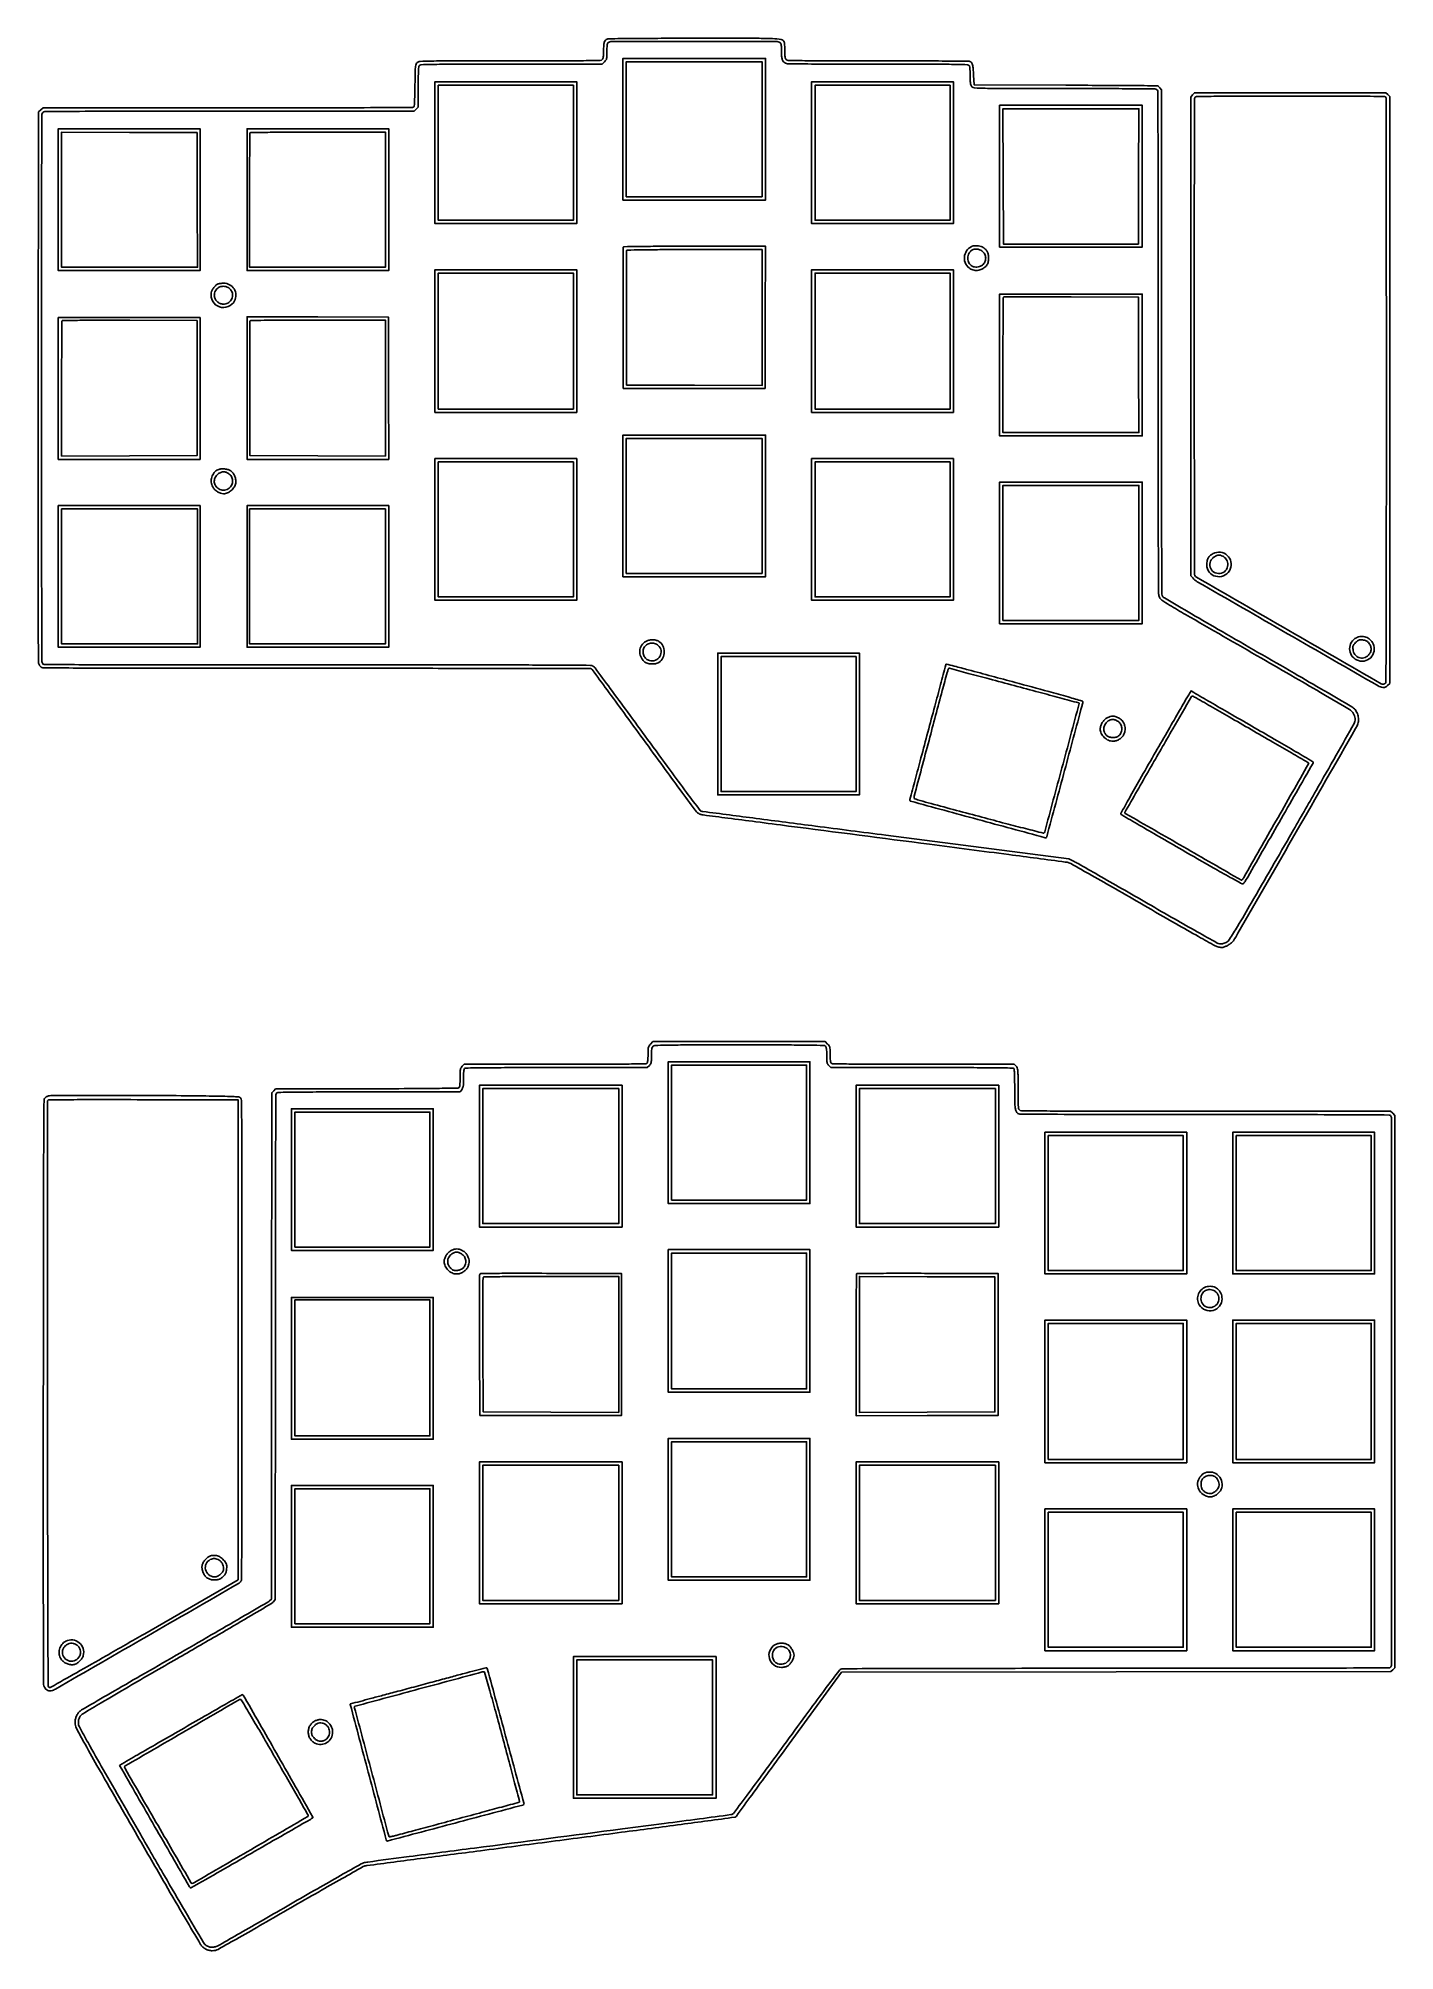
# Model space of a CAD drawing. Extents: x 71 to 1688, y 100 to 2380.
import ezdxf

# ---------------------------------------------------------------- set-up
doc = ezdxf.new("R2010")
doc.units = 0

msp = doc.modelspace()

# ---------------------------------------------------------------- linework, layer by layer
for points in [[(749.315372, 2378.99302, 0.115515), (747.185566, 2377.494856, 0.106863), (745.868208, 2375.166282, 0.060795), (745.18571, 2371.425959, 0.014762), (745, 2365.13717, -0.008276), (744.92551, 2360.637118, -0.028644), (744.662643, 2357.736414, -0.045318), (744.191497, 2355.796199, -0.114649), (743.428571, 2354.571429, -0.192772), (741.100183, 2353.574554, -0.002339), (724.382021, 2353.257254, -0.003232), (697.105362, 2353.043547, -0.000343), (633.539355, 2353, 0.000269), (563.894533, 2352.962516, 0.004045), (539.636084, 2352.740143, 0.006082), (526.184027, 2352.344263, 0.161043), (522.860784, 2351.089862, 0.130092), (521.456684, 2349.17134, 0.06854), (520.7609, 2346.280541, 0.020533), (520.439533, 2340.771771, 0.001268), (520.198989, 2324.380861, -0.00308), (520.00461, 2313.758318, -0.007025), (519.695951, 2305.746413, -0.003828), (519.321086, 2299.528109, -0.157498), (518.826544, 2298.290998, -0.221361), (517.193837, 2297.517607, -0.000212), (474.842331, 2297.252681, -0.001247), (413.861192, 2297.049144, -0.000211), (297.433319, 2297), (77.111527, 2297), (74.305764, 2294.586601), (71.5, 2292.173202), (71.225536, 1964.836601, 0.000158), (71.15985, 1839.16383, 0.000261), (71.193229, 1732.986717, 0.000012), (71.275579, 1637.109647, 0.059129), (71.500972, 1635.224564, 0.048613), (71.853164, 1634.210492, 0.026148), (72.469367, 1633.037509, 0.025788), (73.229051, 1631.896877, 0.036586), (74.025436, 1630.974564, 0.196461), (77.389118, 1629.562653, 0.000846), (117.62075, 1629.251083, 0.001423), (186.857594, 1629.028954, 0.000079), (402.75, 1628.984687, -0.000211), (528.117364, 1628.926, -0.00035), (633.839428, 1628.758058, -0.000009), (729.605535, 1628.53728, -0.148016), (730.596989, 1628.234687, -0.086883), (731.35815, 1627.506224, -0.000053), (749.235149, 1603.187689, -0.000675), (769.111047, 1576.067356, -0.000412), (792.50559, 1544, 0.000383), (815.997879, 1511.794713, 0.000605), (836.193031, 1484.22397, 0.000129), (853.985624, 1460.007906, 0.027367), (855.833762, 1457.762453, 0.043863), (857.022504, 1456.677539, 0.031776), (858.514316, 1455.68179, 0.032338), (860.065196, 1454.912676, 0.058592), (861.425161, 1454.523561, 0.007981), (863.858398, 1454.166597, 0.000028), (893.265516, 1450.332503, 0.00015), (926.560571, 1446.003559, 0.000094), (965.5, 1440.960143, -0.000073), (1133.516651, 1419.20597, -0.000362), (1228.099261, 1406.876038, -0.000079), (1295.348479, 1398.049047, -0.037293), (1299.649329, 1397.153821, -0.058962), (1302.008716, 1396.163067, -0.000237), (1326.945303, 1382.023318, -0.001195), (1355.204036, 1365.89266, -0.000752), (1388.149329, 1346.916333, 0.000886), (1427.404799, 1324.319422, 0.002711), (1454.139514, 1309.18493, 0.001419), (1474.044101, 1298.133062, 0.074788), (1478.134556, 1296.618004, 0.025945), (1480.887672, 1296.191921, 0.067159), (1482.891439, 1296.256964, 0.057645), (1484.978599, 1296.861043, 0.015352), (1488.134556, 1298.299241, 0.026964), (1490.412116, 1299.579822, 0.025235), (1492.591592, 1301.124545, 0.026505), (1494.433449, 1302.740099, 0.053936), (1495.657389, 1304.223072, 0.015105), (1501.137167, 1313.120431, 0.000043), (1570.637653, 1434.020759, 0.000021), (1641.352282, 1557.069294, 0.031164), (1643.651083, 1561.717881, 0.088019), (1644.781334, 1566.74022, 0.070344), (1644.255964, 1572.272196, 0.069613), (1642.204325, 1577.497457, 0.082505), (1638.881919, 1581.624675, 0.05013), (1636.836183, 1583.110623, 0.000115), (1604.446564, 1601.992432, 0.000763), (1567.916777, 1623.201988, 0.000474), (1525, 1647.978134, -0.00063), (1482.127042, 1672.746776, -0.00102), (1445.739063, 1693.929364, -0.000129), (1413.371066, 1712.871527, -0.081189), (1411.75, 1714.214243, -0.179087), (1410.546967, 1717.38533, -0.000603), (1410.253119, 1759.496656, -0.001341), (1410.038236, 1829.065167, -0.000101), (1410, 2017.422223), (1410, 2318.622877), (1407.961045, 2320.811439, -0.000077), (1407.164523, 2321.66667, -0.000111), (1406.459038, 2322.424725, -0.000059), (1405.861591, 2323.06713, -0.001744), (1405.711045, 2323.230179, 0.208411), (1405.49604, 2323.325627, 0.000006), (1373.396369, 2323.54544, 0.000326), (1338.002252, 2323.764312, 0.000196), (1296, 2323.980179), (1186.5, 2324.5), (1186, 2336, 0.011546), (1185.499485, 2343.510597, 0.045407), (1184.667883, 2348.070613, 0.081864), (1183.376021, 2350.854317, 0.152804), (1181.445993, 2352.382351, 0.09035), (1180.101919, 2352.635547, 0.000086), (1148.629243, 2352.818566, 0.000875), (1113.453604, 2352.955534, 0.000536), (1071.989641, 2353, -0.000344), (1008.704396, 2353.043558, -0.003246), (981.543015, 2353.257285, -0.002358), (964.898738, 2353.574829, -0.192736), (962.571429, 2354.571429, -0.113945), (961.810547, 2355.789145, -0.045498), (961.338814, 2357.711486, -0.028934), (961.07506, 2360.574867, -0.0085), (961, 2364.989641, 0.006471), (960.954618, 2368.495924, 0.00835), (960.817528, 2371.713197, 0.006588), (960.622978, 2374.39341, 0.070308), (960.378819, 2375.455198, 0.265369), (956.833387, 2378.355287, 0.031309), (946.307033, 2379.456442, 0.010094), (924.98312, 2379.913809, 0.000471), (852.79966, 2379.936614, 0.000809), (813.741558, 2379.848992, 0.001314), (780.565529, 2379.633694, 0.000187), (751.130708, 2379.354283, 0.093558)], [(955.065741, 2374.964816, -0.128575), (956.089884, 2374.016179, -0.094268), (956.666755, 2372.571576, -0.041845), (956.93747, 2370.081834, -0.006166), (957, 2365.011869, 0.016555), (957.214681, 2358.529727, 0.059246), (957.974177, 2354.461542, 0.097726), (959.400986, 2351.835783, 0.11315), (961.657325, 2350.110272, 0.104118), (964.233995, 2349.533976, 0.000622), (988.625924, 2349.258217, 0.001954), (1021.350644, 2349.056866, 0.000561), (1072.011869, 2349, -0.000256), (1142.201123, 2348.964058, -0.004182), (1165.735106, 2348.743121, -0.005193), (1178.874349, 2348.373333, -0.266257), (1180.964816, 2347.065741, -0.092929), (1181.37098, 2345.780418, -0.00953), (1181.695915, 2342.595985, -0.011625), (1181.924348, 2338.753321, -0.009032), (1182, 2334.565741, 0.005532), (1182.066464, 2328.559178, 0.03394), (1182.344646, 2325.476072, 0.068463), (1182.935487, 2323.528513, 0.088766), (1184, 2322, 0.187057), (1187.023407, 2320.665902, 0.006888), (1199.748964, 2320.259254, 0.004291), (1223.069031, 2320.035677, 0.000251), (1294.065741, 2320, -0.000607), (1342.30812, 2319.941388, -0.001745), (1375.796116, 2319.74313, -0.000377), (1402.073303, 2319.476027, -0.120701), (1404.065741, 2318.964816, -0.274075), (1405.448736, 2316.680421, -0.000741), (1405.74753, 2278.833551, -0.001516), (1405.965394, 2214.419825, -0.000088), (1406, 2017.365945, 0.000124), (1406.043339, 1842.112185, 0.001138), (1406.253961, 1766.07031, 0.000473), (1406.54258, 1717.898236, 0.109466), (1407.532662, 1713.572412, 0.133583), (1410.543889, 1710.059554, 0.014502), (1419.624295, 1704.270764, 0.003827), (1438.678546, 1693.083905, 0.000089), (1529, 1641.002483, -0.000657), (1569.256158, 1617.72884, -0.001048), (1603.604147, 1597.714323, -0.000194), (1633.880596, 1579.97136, -0.055411), (1636.226885, 1578.220124, -0.063903), (1638.425927, 1575.562591, -0.057578), (1639.975557, 1572.343198, -0.058776), (1640.726035, 1568.925673, -0.073442), (1640.570772, 1565.684821, -0.080316), (1639.680667, 1563.282085, -0.000141), (1618.304442, 1525.541791, -0.001063), (1594.178455, 1483.185017, -0.000658), (1565.651467, 1433.5, -0.000253), (1517.038169, 1349.18703, -0.004146), (1500.505866, 1321.088377, -0.007746), (1491.194639, 1306.09069, -0.131227), (1486.929758, 1302.206335, -0.022999), (1484.63235, 1301.147729, -0.044945), (1482.705536, 1300.560202, -0.052007), (1480.902295, 1300.375237, -0.044507), (1479, 1300.548171, -0.082817), (1476.416842, 1301.476113, -0.000425), (1452.613497, 1314.82134, -0.001891), (1425.528374, 1330.171782, -0.00119), (1394, 1348.298014, 0.000457), (1362.297868, 1366.586086, 0.000681), (1334.53125, 1382.519785, 0.000284), (1310.724333, 1396.120223, 0.014484), (1306, 1398.637092), (1299.5, 1401.861826), (1081.5, 1430.001999, -0.000069), (997.771242, 1440.821782, -0.000114), (926.95, 1449.999986, -0.000007), (863.1394, 1458.285274, -0.019718), (861.5, 1458.564264, -0.181665), (860.004367, 1459.517448, -0.000413), (843.930247, 1480.964985, -0.002288), (824.240027, 1507.535258, -0.000914), (797.5, 1544.10586, 0.000725), (773.560214, 1576.872683, 0.001161), (753.011948, 1604.775909, 0.000202), (734.775512, 1629.399025, 0.065961), (733.115141, 1631.112682, 0.166677), (729.352994, 1632.439861, 0.000773), (687.1915, 1632.746732, 0.001349), (615.517255, 1632.964277, 0.000084), (403.900325, 1633, -0.000081), (189.548756, 1633.034546, -0.001394), (119.561431, 1633.252271, -0.000629), (78.328469, 1633.547387, -0.274333), (76.035184, 1634.934259, -0.122624), (75.508402, 1637.020202, -0.000046), (75.252274, 1715.96363, -0.000596), (75.056805, 1815.6642, -0.000192), (75, 1963.36283, -0.000108), (75.041798, 2157.000356, -0.00109), (75.252407, 2237.667272, -0.000287), (75.52741, 2288.929108, -0.197369), (76.571429, 2291.428571, -0.196435), (79.029209, 2292.460376, -0.000615), (113.464707, 2292.746436, -0.001607), (168.188297, 2292.957786, -0.000162), (298.616883, 2293), (519.090909, 2293), (521.545455, 2295.454545), (524, 2297.909091), (524, 2321.520287, -0.003444), (524.067856, 2331.370081, -0.006681), (524.281441, 2339.238056, -0.004132), (524.585433, 2345.466908, -0.109021), (525.035184, 2347.065741, -0.266342), (527.127333, 2348.373922, -0.005138), (540.345563, 2348.743161, -0.004158), (564.011964, 2348.96407, -0.000254), (634.612107, 2349), (743.153846, 2349), (746.076923, 2351.923077, 0.042531), (747.77987, 2353.943296, 0.096491), (748.596594, 2355.757577, 0.051883), (748.930212, 2358.371824, 0.005814), (749, 2364.373387, -0.00606), (749.063228, 2369.589927, -0.035063), (749.322668, 2372.331911, -0.073626), (749.842835, 2373.947872, -0.147296), (750.75, 2374.919901, -0.132452), (754.623779, 2375.967192, -0.000113), (852.827618, 2376.010916, -0.00012), (950.904354, 2376.008922, -0.123405)], [(1447.07258, 2312.365141), (1445, 2309.730283), (1445, 2024.420905), (1445, 1739.111527), (1447.25, 1736.602972, 0.079329), (1452.69319, 1732.189076, 0.000128), (1560.23401, 1670.218817, 0.000103), (1668.358782, 1607.978357, 0.09985), (1673.692734, 1606.192578, 0.045702), (1675.366415, 1606.137855, 0.075285), (1676.74863, 1606.430934, 0.070761), (1678.039823, 1607.137177, 0.035915), (1679.442734, 1608.351825), (1682, 1610.909091), (1682, 1960.780231), (1682, 2310.651372), (1679.685549, 2312.825686), (1677.371098, 2315), (1563.258129, 2315), (1449.14516, 2315)], [(1677.393011, 2309.418213, -0.091413), (1677.642907, 2308.076113, -0.000008), (1677.821697, 2206.15885, -0.000271), (1677.956357, 2093.558939, -0.000164), (1678, 1960.118213, -0.000147), (1677.948535, 1784.583549, -0.000713), (1677.748274, 1685.089569, -0.000064), (1677.490645, 1612.858693, -0.197952), (1676.8, 1611.2, -0.048334), (1676.24215, 1610.740706, -0.037693), (1675.559173, 1610.3525, -0.0388), (1674.860818, 1610.086481, -0.071721), (1674.261015, 1610, -0.131446), (1671.980352, 1610.610111, -0.000023), (1561.780997, 1674.121385, -0.000026), (1451.715584, 1737.569824, -0.115505), (1449.765313, 1739.397557, -0.147341), (1449.462791, 1740.392227, -0.000012), (1449.241942, 1823.615845, -0.000402), (1449.074004, 1915.55561, -0.000242), (1449.015313, 2024.55, -0.00018), (1449.0592, 2167.806895, -0.000872), (1449.255302, 2249.181409, -0.000095), (1449.511385, 2308.148135, -0.197735), (1450.2, 2309.8, -0.195592), (1451.795018, 2310.472656, -0.000562), (1475.122386, 2310.744676, -0.002165), (1507.743014, 2310.947128, -0.000469), (1564.093011, 2311, -0.000317), (1630.817267, 2310.957667, -0.003173), (1658.726863, 2310.745144, -0.001814), (1675.936317, 2310.442414, -0.304732)], [(485, 2187.5), (485, 2107), (404, 2107), (323, 2107), (323, 2186.833333, -0.000782), (323.047957, 2217.490981, -0.001288), (323.195833, 2243.411458, -0.000095), (323.392946, 2266.680524, -0.196663), (323.666667, 2267.333333, -0.196677), (324.319546, 2267.607061, -0.000094), (347.735417, 2267.804167, -0.00128), (373.817294, 2267.952044, -0.000777), (404.666667, 2268), (485, 2268)], [(768.46037, 2130.75, 0.090627), (768.266532, 2129.706637, 0.000087), (768.199446, 2105.339063, 0.000879), (768.177075, 2078.103596, 0.000539), (768.241754, 2046), (768.5, 1962.5), (853, 1962.5), (937.5, 1962.5), (937.755647, 2047.25), (938.011295, 2132), (853.474263, 2132, 0.000589), (810.001032, 2131.948807, 0.003087), (786.092689, 2131.744893, 0.000961), (769.483401, 2131.468749, 0.305998)], [(934, 2046.994085), (934, 1965.988171), (853.25, 1966.244085), (772.5, 1966.5), (772.241604, 2046, -0.000567), (772.176881, 2076.569807, -0.000923), (772.199234, 2102.514062, -0.000096), (772.266459, 2125.707833, -0.090612), (772.460219, 2126.75, -0.305669), (773.480151, 2127.467329, -0.001054), (789.291461, 2127.744639, -0.003238), (812.082541, 2127.948713, -0.00062), (853.468615, 2128), (934, 2128)], [(1185.5, 2132.315708, 0.147326), (1178.837773, 2128.13366, 0.133823), (1175.285051, 2120.809425, 0.132088), (1175.91768, 2112.619587, 0.142078), (1180.581468, 2106.114577, 0.100559), (1185.262906, 2103.759654, 0.089978), (1190.687281, 2103.291159, 0.088042), (1196.031586, 2104.764193, 0.090807), (1200.477643, 2107.976664, 0.037863), (1201.969062, 2109.790004, 0.064197), (1202.882957, 2111.526791, 0.053757), (1203.421502, 2113.646873, 0.01932), (1203.741258, 2116.748983, 0.048522), (1203.595411, 2121.181929, 0.072643), (1202.545569, 2124.904416, 0.077739), (1200.545319, 2127.990443, 0.065219), (1197.58584, 2130.535712, 0.072901), (1195.128049, 2131.676304, 0.035695), (1191.749311, 2132.423305, 0.035659), (1188.272617, 2132.684338, 0.06802)], [(1197.057167, 2125.44523, -0.110522), (1199.723539, 2121.43404, -0.112799), (1200.399732, 2116.699559, -0.115606), (1198.953706, 2112.231147, -0.120599), (1195.688633, 2108.95172, -0.118092), (1190.003636, 2107.115245, -0.140149), (1184.493218, 2108.238705, -0.144473), (1180.524192, 2112.061, -0.128079), (1179.031803, 2117.615141, -0.071205), (1179.471142, 2120.863303, -0.067553), (1180.805819, 2123.921472, -0.069733), (1182.856459, 2126.428201, -0.085987), (1185.388117, 2128.066496, -0.093546), (1188.1444, 2128.672006, -0.062749), (1191.364654, 2128.363101, -0.06095), (1194.511987, 2127.240151, -0.07502)], [(285.418438, 2087.031147, 0.091707), (283.011512, 2085.497472, 0.042571), (280.516101, 2082.73963, 0.042297), (278.473192, 2079.523103, 0.0741), (277.443165, 2076.548738, 0.178552), (279.172208, 2066.349825, 0.181213), (287.100252, 2059.793929, 0.180249), (297.418875, 2060.044307, 0.177174), (305.148389, 2066.984398, 0.131203), (306.801389, 2074.123377, 0.131638), (304.672332, 2081.126165, 0.130483), (299.305964, 2086.169498, 0.127852), (292.102117, 2087.936614, 0.015595), (290.187495, 2087.850474, 0.014628), (288.240413, 2087.644486, 0.014775), (286.524964, 2087.360245, 0.047702)], [(297.656617, 2082.818147, -0.065679), (298.606664, 2082.186752, -0.028727), (299.689287, 2081.126044, -0.027818), (300.725359, 2079.851519, -0.033248), (301.547906, 2078.540903, -0.133171), (302.771473, 2073.296639, -0.131644), (301.187243, 2068.126799, -0.128965), (297.193044, 2064.367223, -0.125308), (291.823275, 2063, -0.105031), (287.954307, 2063.821788, -0.083919), (284.394496, 2066.184888, -0.085949), (281.878194, 2069.523667, -0.119432), (281.003738, 2073.15, -0.118692), (282.392237, 2078.888622, -0.143757), (286.190124, 2082.890666, -0.138817), (291.662068, 2084.288692, -0.107831)], [(1382.755915, 1990.75), (1383.011829, 1910), (1302.005915, 1910), (1221, 1910), (1221, 1990.333333, -0.000784), (1221.048382, 2021.18311, -0.001292), (1221.19757, 2047.26632, -0.000095), (1221.396434, 2070.680676, -0.196657), (1221.672578, 2071.339244, -0.197472), (1222.331118, 2071.614162, -0.000096), (1245.670328, 2071.739078, -0.0013), (1271.670923, 2071.80565, -0.000789), (1302.422578, 2071.755911), (1382.5, 2071.5)], [(260.5, 1963), (260.5, 1882.5), (179.75, 1882.244085), (99, 1881.988171), (99, 1962.327419, -0.000784), (99.048382, 1993.179463, -0.001291), (99.19757, 2019.264582, -0.000095), (99.396434, 2042.680675, -0.196657), (99.672578, 2043.339244, -0.197472), (100.331118, 2043.614162, -0.000096), (123.670328, 2043.739078, -0.0013), (149.670923, 2043.80565, -0.000789), (180.422578, 2043.755911), (260.5, 2043.5)], [(485, 1962.994085), (485, 1881.988171), (404.25, 1882.244085), (323.5, 1882.5), (323.241604, 1962, -0.000567), (323.176881, 1992.569807, -0.000923), (323.199234, 2018.514062, -0.000096), (323.266459, 2041.707833, -0.090612), (323.460219, 2042.75, -0.305669), (324.480151, 2043.467329, -0.001054), (340.291461, 2043.744639, -0.003238), (363.082541, 2043.948713, -0.00062), (404.468615, 2044), (485, 2044)], [(285.396258, 1865.625994, 0.113316), (280.818727, 1862.137914, 0.099029), (277.945874, 1856.836119, 0.097501), (277.307322, 1850.763787, 0.105999), (279.065075, 1845.098004, 0.072488), (281.380277, 1842.094837, 0.0512), (284.732292, 1839.455485, 0.052176), (288.449759, 1837.611645, 0.089281), (291.847843, 1837, 0.104593), (296.532327, 1837.990763, 0.072534), (301.128164, 1840.882819, 0.071871), (304.746534, 1845.001558, 0.098284), (306.579593, 1849.572574, 0.085164), (306.638657, 1853.376081, 0.055931), (305.483963, 1857.611886, 0.056097), (303.42623, 1861.470122, 0.08772), (300.794356, 1864.146431, 0.080791), (297.501523, 1865.767801, 0.050172), (293.266847, 1866.608824, 0.050151), (288.946624, 1866.58971, 0.080379)], [(298.88927, 1860.439719, -0.118537), (301.913277, 1856.338209, -0.119009), (302.736258, 1851.3165, -0.119183), (301.177265, 1846.478137, -0.11912), (297.579691, 1842.885468, -0.055708), (294.690749, 1841.538475, -0.084059), (291.954385, 1841.104551, -0.082576), (289.192411, 1841.593557, -0.051924), (286.225074, 1843.004198, -0.10532), (282.63863, 1846.395154, -0.124134), (281.011897, 1850.762761, -0.122851), (281.643498, 1855.414725, -0.101844), (284.4, 1859.6, -0.078148), (287.8437, 1862.107788, -0.104263), (291.566482, 1863.120742, -0.106224), (295.328857, 1862.53762, -0.083717)], [(1473.740524, 1766.582264, 0.059498), (1469.245103, 1764.330673, 0.098989), (1466.245605, 1761.360246, 0.095756), (1464.557558, 1757.389829, 0.052817), (1464, 1752.126385, 0.168701), (1466.973944, 1743.56302, 0.164622), (1474.64507, 1738.58124, 0.160385), (1483.923941, 1739.217016, 0.160558), (1491.005402, 1745.24086, 0.157148), (1493.048037, 1753.743031, 0.152217), (1489.782812, 1761.963859, 0.152877), (1482.439722, 1766.850691, 0.158629)], [(1482.988956, 1762.505711, -0.060022), (1485.68582, 1760.671947, -0.081835), (1487.55499, 1758.409231, -0.079295), (1488.637407, 1755.609158, -0.052702), (1489, 1752.178704, -0.187445), (1486.355352, 1745.372109, -0.179594), (1479.753871, 1741.983684, -0.176295), (1472.445817, 1743.696249, -0.182539), (1468.077639, 1749.680984, -0.081901), (1467.703942, 1753.194447, -0.084354), (1468.487017, 1756.603555, -0.082738), (1470.371716, 1759.615092, -0.074888), (1473.189824, 1761.974365, -0.036429), (1475.919823, 1763.377234, -0.087141), (1478.130632, 1763.890252, -0.090925), (1480.325361, 1763.609609, -0.042204)], [(1642.218183, 1665.336917, 0.142326), (1636.294301, 1659.920391, 0.140724), (1634.162146, 1652.148134, 0.139552), (1636.473488, 1644.379508, 0.139255), (1642.53097, 1638.985008, 0.151428), (1651.429449, 1637.637691, 0.157992), (1659.35636, 1641.60163, 0.159407), (1663.406303, 1649.427556, 0.154266), (1662.1203, 1658.251494, 0.094695), (1658.569037, 1663.024536, 0.100406), (1653.574662, 1666.033017, 0.101548), (1647.850636, 1666.837437, 0.099111)], [(795.24086, 1661.005402, 0.112339), (790.230468, 1656.134661, 0.125612), (788.079148, 1649.768358, 0.122142), (789.219148, 1643.010557, 0.102653), (793.418682, 1637.062819, 0.111271), (796.893487, 1635.027868, 0.061457), (801.752923, 1634.116478, 0.060564), (806.792103, 1634.410805, 0.095544), (810.818029, 1635.971531, 0.136112), (815.641104, 1641.25481, 0.119053), (817.367885, 1648.552696, 0.119239), (815.572684, 1655.825261, 0.136815), (810.701451, 1661.040484, 0.079626), (807.185498, 1662.480108, 0.058061), (802.983053, 1662.960089, 0.057965), (798.774691, 1662.460887, 0.078575)], [(810.234223, 1656.082029, -0.176135), (813.493022, 1650.014699, -0.170237), (812.154997, 1643.169876, -0.16451), (806.770699, 1638.500463, -0.165926), (799.678596, 1638.078299, -0.117353), (795.659432, 1640.289864, -0.107283), (792.908017, 1644.14086, -0.10653), (791.988951, 1648.80981, -0.1142), (793.11704, 1653.315741, -0.11679), (796.306552, 1657.062318, -0.118751), (800.818622, 1658.952031, -0.115885), (805.785378, 1658.601203, -0.107398)], [(1656.709864, 1659.550914, -0.07685), (1659.080267, 1655.74445, -0.103987), (1659.868695, 1651.780515, -0.107474), (1658.987863, 1647.932263, -0.086781), (1656.545455, 1644.454545, -0.135704), (1651.200316, 1641.424999, -0.151709), (1645.305583, 1641.750967, -0.148502), (1640.543334, 1645.380369, -0.128829), (1638.274614, 1651.255988, -0.023018), (1638.086115, 1654.098651, -0.094928), (1638.374918, 1655.790206, -0.088471), (1639.278525, 1657.315329, -0.018513), (1641.4, 1659.6, -0.018513), (1643.684671, 1661.721475, -0.088471), (1645.209794, 1662.625082, -0.094928), (1646.901349, 1662.913885, -0.023018), (1649.744012, 1662.725386, -0.027797), (1652.069939, 1662.331342, -0.051094), (1653.887863, 1661.717784, -0.058205), (1655.380478, 1660.815177, -0.05011)], [(1153, 1633.555111, -0.0652), (1152.953101, 1633.196986, -0.000007), (1146.684375, 1609.674466, -0.000215), (1139.743782, 1583.677291, -0.00013), (1131.5, 1552.884033, 0.000317), (1123.256797, 1522.046774, 0.000519), (1116.315625, 1495.905302, 0.000042), (1110.112323, 1472.43671, 0.064672), (1110, 1471.571939, 0.338578), (1110.78105, 1470.550737, 0.000046), (1191.06519, 1448.775835, 0.000051), (1271.26933, 1427.039249, 0.268688), (1272.773365, 1427.440032, 0.131321), (1273.209614, 1428.194502, 0.000008), (1294.483867, 1507.184121, 0.000039), (1315.293653, 1584.47791, 0.024141), (1316.26176, 1588.918759, 0.380256), (1315.64369, 1589.903781, 0.000996), (1298.92116, 1594.743048, 0.00348), (1275.502179, 1601.293544, 0.00078), (1235.5, 1612.115838, 0.000096), (1179.7251, 1627.100439, 0.002006), (1163.020522, 1631.513094, 0.001421), (1153.513795, 1633.95479, 0.489038)], [(1234.3669, 1608.360578, -0.000114), (1263.958136, 1600.435275, -0.000189), (1288.904948, 1593.737666, -0.000004), (1311.520683, 1587.656533, -0.093483), (1311.713773, 1587.563472, -0.308845), (1311.934462, 1586.931888, -0.000012), (1291.303728, 1510.295554, -0.000024), (1270.769775, 1434.040826, -0.121769), (1270.012674, 1432.672688, -0.274287), (1269.261139, 1432.450376, -0.000188), (1247.917543, 1437.858783, -0.00203), (1224.060774, 1444.016798, -0.00123), (1195.872688, 1451.489236, -0.000111), (1135.320768, 1467.715035, -0.004636), (1122.33296, 1471.327807, -0.013933), (1116.037366, 1473.333653, -0.318809), (1115, 1474.795229, -0.064978), (1115.23015, 1476.558735, -0.000022), (1132.880006, 1543.015634, -0.000283), (1148.664805, 1602.304288, -0.003898), (1154.566894, 1623.75, -0.009724), (1155.18016, 1625.762387, -0.015408), (1155.791491, 1627.457813, -0.009369), (1156.357153, 1628.81225, -0.297445), (1156.644834, 1629, -0.064968), (1157.117634, 1628.938305, -0.000014), (1179.718639, 1622.93717, -0.000295), (1204.74981, 1616.27424, -0.000179)], [(1443.217405, 1598.772542, 0.004631), (1441.720615, 1596.23781, 0.000037), (1429.996941, 1575.95431, 0.000135), (1416.557134, 1552.683232, 0.000087), (1400.982977, 1525.688937, 0.001182), (1384.075371, 1496.210921, 0.002794), (1371.652865, 1474.147942, 0.000407), (1361.529288, 1455.895625, 0.334441), (1361.664497, 1454.935503, 0.064499), (1362.508621, 1454.284991, 0.000063), (1383.453241, 1442.079719, 0.000634), (1406.878343, 1428.472675, 0.000389), (1434.515615, 1412.494462, 0.000805), (1471.443937, 1391.262283, 0.004188), (1491.93675, 1379.750589, 0.001677), (1506.111053, 1372.005594, 0.342138), (1507.588275, 1372.247896, 0.05687), (1510.221744, 1375.819899, 0.000088), (1550.082511, 1445.196772, 0.000027), (1590.668459, 1515.873267, 0.215636), (1590.788643, 1517.115481, 0.179785), (1590.358056, 1517.643522, 0.000079), (1570.169164, 1529.493815, 0.001134), (1547.668442, 1542.627834, 0.000688), (1521, 1558.064609, -0.00012), (1494.133216, 1573.575465, -0.000187), (1470.988988, 1586.956179, -0.00005), (1450.799319, 1598.641525, -0.006613), (1448.345492, 1600.105741), (1445.190983, 1602.045085)], [(1516.746106, 1555.956531, -0.000306), (1542.777909, 1540.909076, -0.000501), (1564.820756, 1528.119917, -0.000042), (1584.583081, 1516.625234, -0.060293), (1585.260722, 1516.11293, -0.342702), (1585.383701, 1515.257, -0.000023), (1546.410063, 1446.817547, -0.000093), (1508.175933, 1379.712994, -0.061439), (1505.645029, 1376.319426, -0.345118), (1505.391525, 1376.283022, -0.000002), (1436.181836, 1416.095107, -0.000011), (1367.576478, 1455.561906, -0.045341), (1366.161763, 1456.556334, -0.361658), (1366.098556, 1456.917082, -0.000008), (1395.850054, 1508.805777, -0.000516), (1423.332139, 1556.620228, -0.000961), (1445.726722, 1595.318174, -0.143291), (1446.013437, 1595.590475, -0.0814), (1446.472368, 1595.738766, -0.069765), (1447.028421, 1595.744764, -0.059542), (1447.597257, 1595.601053, -0.038507), (1448.677539, 1595.088004, -0.000053), (1468.48515, 1583.734665, -0.000453), (1490.669951, 1570.988893, -0.00028)], [(1345.30078, 1569.919832, 0.079097), (1342.129674, 1567.667896, 0.059227), (1339.441174, 1564.323571, 0.059368), (1337.617611, 1560.452097, 0.080575), (1337, 1556.644438, 0.114779), (1338.216536, 1551.414762, 0.085275), (1341.708844, 1546.597225, 0.084527), (1346.643201, 1543.186917, 0.109459), (1352, 1542, 0.077688), (1355.891701, 1542.608345, 0.064267), (1359.695141, 1544.391896, 0.064569), (1362.904223, 1547.071925, 0.080135), (1365.053196, 1550.308667, 0.03422), (1366.440773, 1554.020221, 0.074603), (1366.865072, 1557.021943, 0.075314), (1366.388298, 1559.99802, 0.035426), (1364.939892, 1563.624167, 0.034452), (1363.739256, 1565.722495, 0.04924), (1362.379783, 1567.379783, 0.04924), (1360.722495, 1568.739256, 0.034452), (1358.624167, 1569.939892, 0.035384), (1354.928418, 1571.416456, 0.077874), (1351.930336, 1571.881626, 0.07842), (1348.946902, 1571.406203, 0.036288)], [(1357.579691, 1566.114532, -0.117504), (1361.067349, 1562.653754, -0.112897), (1362.684146, 1557.941049, -0.113147), (1362.090229, 1553.002515, -0.118445), (1359.404126, 1548.909931, -0.045917), (1357.900264, 1547.736938, -0.064082), (1356.360509, 1547.007043, -0.054667), (1354.506416, 1546.620677, -0.02406), (1352, 1546.5, -0.068401), (1348.058825, 1547.041697, -0.096272), (1344.895846, 1548.629058, -0.100838), (1342.657471, 1551.21898, -0.08175), (1341.400892, 1554.676597, -0.114659), (1341.602819, 1559.383278, -0.100608), (1343.842971, 1563.774397, -0.102366), (1347.578757, 1566.886005, -0.123236), (1352, 1567.992524, -0.055871), (1353.176549, 1567.860642, -0.025359), (1354.670284, 1567.440864, -0.024729), (1356.21726, 1566.833515, -0.031018)], [(800.923077, 1181.076923, 0.042183), (799.222929, 1179.062864, 0.096156), (798.405865, 1177.257738, 0.052375), (798.070719, 1174.667337, 0.006003), (798, 1168.776923, -0.009268), (797.924708, 1164.715268, -0.018978), (797.686013, 1161.539539, -0.019858), (797.323579, 1159.184228, -0.149347), (796.8, 1158.2, -0.195438), (795.208682, 1157.528351, -0.000605), (772.783568, 1157.255538, -0.002249), (741.400132, 1157.052956, -0.000489), (687.254545, 1157), (578.909091, 1157), (576.454545, 1154.545455, 0.064201), (575.071841, 1152.753417, 0.087089), (574.362357, 1150.840737, 0.040662), (574.063316, 1147.865838, 0.004726), (574, 1141.167899, -0.006571), (573.931496, 1135.955235, -0.021089), (573.694022, 1132.491579, -0.028384), (573.302743, 1130.175782, -0.164957), (572.663458, 1129.135658, -0.171289), (571.076378, 1128.550136, -0.000418), (546.468049, 1128.22243, -0.001965), (513.80225, 1127.943165, -0.000549), (462.691071, 1127.763213), (354.055228, 1127.5), (351.777614, 1125.222253), (349.5, 1122.944506), (349.243523, 821.140482), (348.987046, 519.336459), (346.743523, 517.327062, -0.050615), (344.812401, 515.921242, -0.000108), (313.140285, 497.453282, -0.000743), (277.448694, 476.722933, -0.000462), (235.5, 452.493349, 0.000119), (193.448045, 428.242552, 0.000188), (157.423221, 407.438035, 0.000039), (125.727226, 389.114224, 0.008742), (122.770539, 387.334937, 0.07127), (119.503497, 384.574691, 0.066011), (117.042601, 380.939938, 0.062559), (115.516495, 376.603195, 0.053404), (115, 371.781239, 0.119216), (116.43162, 365.862283, 0.007609), (124.876217, 350.024302, 0.004035), (141.111127, 321.212211, 0.000255), (189.524208, 236.991401, 0.000608), (222.703101, 179.50232, 0.001684), (246.229227, 139.166692, 0.000488), (264.732072, 107.757803, 0.081644), (267.269325, 104.722541, 0.055755), (270.758555, 102.334363, 0.059406), (274.617084, 100.837155, 0.061234), (278.610992, 100.318439, 0.066339), (282.5, 100.809663, 0.063498), (285.453498, 102.006337, 0.000397), (310.46581, 116.081926, 0.001614), (338.990973, 132.28575, 0.001028), (372.085735, 151.317338, -0.000862), (405.105091, 170.320108, -0.001378), (433.386726, 186.428081, -0.00025), (458.409143, 200.572086, -0.075274), (460.585735, 201.400606, -0.020744), (462.961372, 201.813214, -0.000014), (526.95599, 210.209353, -0.000174), (598.284936, 219.540447, -0.000106), (682.434657, 230.500797, 0.000379), (766.457574, 241.491294, 0.000628), (837.370203, 250.912204, 0.000026), (901.396474, 259.503492, 0.161366), (902.434657, 260.009371, 0.041188), (903.221426, 260.915373, 0.000031), (921.559979, 285.925715, 0.000357), (941.989221, 313.83273, 0.000218), (966.046122, 346.774714), (1028.592244, 432.5), (1355.983281, 432.751513), (1683.374319, 433.003026), (1685.687159, 435.175827), (1688, 437.348628), (1688, 766.719769), (1688, 1096.090909), (1685.545455, 1098.545455), (1683.090909, 1101), (1462.616883, 1101, -0.000162), (1332.188297, 1101.042214, -0.001607), (1277.464707, 1101.253564, -0.000615), (1243.029209, 1101.539624, -0.196435), (1240.571429, 1102.571429, -0.159443), (1239.704848, 1104.280903, -0.023049), (1239.282395, 1108.219094, -0.013232), (1239.052958, 1114.903461, -0.001962), (1239, 1128.397115, 0.001327), (1238.957679, 1144.347497, 0.020514), (1238.703732, 1149.824967, 0.066116), (1238.048496, 1152.763513, 0.116821), (1236.685549, 1154.825686), (1234.371098, 1157), (1125.885549, 1157, -0.000488), (1071.668929, 1157.052953, -0.002247), (1040.245625, 1157.255531, -0.000604), (1017.791442, 1157.528317, -0.195444), (1016.2, 1158.2, -0.149347), (1015.676421, 1159.184228, -0.019858), (1015.313987, 1161.539539, -0.018978), (1015.075292, 1164.715268, -0.009268), (1015, 1168.776923, 0.006003), (1014.929281, 1174.667337, 0.052375), (1014.594135, 1177.257738, 0.096156), (1013.777071, 1179.062864, 0.042183), (1012.076923, 1181.076923), (1009.153846, 1184), (906.5, 1184), (803.846154, 1184)], [(1009.428571, 1178.428571, -0.116894), (1010.197788, 1177.181424, -0.044683), (1010.667066, 1175.182845, -0.027724), (1010.927244, 1172.160997, -0.007613), (1011, 1167.383117, 0.006153), (1011.069888, 1161.704367, 0.044611), (1011.379541, 1158.994497, 0.086381), (1012.091337, 1157.187636, 0.059518), (1013.454545, 1155.454545), (1015.909091, 1153), (1124.254545, 1153, -0.000489), (1178.400132, 1152.947044, -0.002249), (1209.783568, 1152.744462, -0.000605), (1232.208682, 1152.471649, -0.195438), (1233.8, 1151.8, -0.177988), (1234.40016, 1150.502052, -0.008003), (1234.724321, 1145.507816, -0.009459), (1234.939164, 1138.322513, -0.002743), (1235, 1127.234259, 0.003475), (1235.10747, 1111.769148, 0.030122), (1235.617207, 1104.90496, 0.074531), (1236.759751, 1100.978058, 0.121618), (1238.913343, 1098.281803, 0.16353), (1240.954653, 1097.581258, 0.000193), (1286.022465, 1097.310258, 0.001141), (1349.024339, 1097.09948, 0.00023), (1461.05, 1097.031803, -0.000234), (1572.07213, 1096.963922, -0.001119), (1635.391551, 1096.753907, -0.000155), (1681.159468, 1096.485473, -0.197308), (1682.8, 1095.8, -0.198901), (1684.103957, 1092.652171, -0.000011), (1684.11134, 767, -0.000011), (1684.103957, 441.347829, -0.198901), (1682.8, 438.2, -0.197883), (1681.143402, 437.509968, -0.000072), (1613.490404, 437.251842, -0.000761), (1520.251262, 437.051511, -0.000157), (1355.8651, 437, 0.000239), (1227.538336, 436.938726, 0.000434), (1122.64538, 436.747546, 0.000023), (1029.842454, 436.493694, 0.090603), (1027.8151, 436.117456, 0.141538), (1026.096906, 434.823669, 0.000444), (1009.602957, 412.821916, 0.002188), (989.57158, 385.806346, 0.000934), (963, 349.498605, -0.001014), (938.894195, 316.57116, -0.001648), (918.271875, 288.714285, -0.000205), (899.817132, 263.977579, -0.138826), (898.5, 262.968929, -0.061311), (896.835027, 262.534599, -0.000063), (859.19375, 257.514615, -0.000622), (817.101665, 251.95975, -0.000382), (767.5, 245.515142, 0.000052), (591.015328, 222.703218, 0.000466), (513.235005, 212.567579, 0.000219), (463.996238, 206.082629, 0.036897), (458.72503, 204.985812, 0.058627), (455.926972, 203.815883, 0.00035), (431.611604, 190.091685, 0.001457), (403.898843, 174.317542, 0.000927), (371.72503, 155.80048, -0.000472), (339.51901, 137.225882, -0.000734), (311.699606, 121.270516, -0.000205), (287.439683, 107.417096, -0.024765), (284.252352, 105.802349, -0.062585), (280.361694, 104.622663, -0.07855), (276.598281, 104.575191, -0.080528), (273.076402, 105.683469, -0.069969), (269.891624, 107.887122, -0.073941), (267.990817, 110.246438, -0.000184), (246.144708, 147.514445, -0.001167), (221.61356, 189.623296, -0.000726), (193.029313, 239.1195, -0.00032), (148.54294, 316.525101, -0.003351), (130.551925, 348.368024, -0.003805), (120.259313, 367.209938, -0.123715), (119, 372.221616, -0.032108), (119.139817, 374.396664, -0.038514), (119.558015, 376.404206, -0.039993), (120.260944, 378.258694, -0.040025), (121.25, 379.977095, -0.10708), (124.280257, 382.829537, -0.001458), (146.271171, 395.979194, -0.002656), (178.672823, 414.993922, -0.000538), (236.396548, 448.374978, 0.000702), (286.224486, 477.2118, 0.001908), (321.412704, 497.82216, 0.000516), (348.985663, 514.152225, 0.099008), (351.396548, 516.323298), (353.5, 519.146597), (353.746392, 820.323298, -0.000106), (353.937369, 1005.872131, -0.001295), (354.208831, 1076.760401, -0.000428), (354.526821, 1120.474658, -0.236033), (355.687521, 1122.75, -0.15642), (357.798424, 1123.461679, -0.00087), (379.270296, 1123.743198, -0.002374), (410.192329, 1123.948005, -0.000469), (465.618549, 1124), (573.85484, 1124), (575.92742, 1126.634859, 0.067405), (577.027541, 1128.504264, 0.060754), (577.639654, 1130.665892, 0.032742), (577.92857, 1133.898879, 0.005917), (578, 1139.934859, -0.007706), (578.07248, 1144.637146, -0.017494), (578.306258, 1148.184354, -0.018303), (578.663625, 1150.76896, -0.154052), (579.2, 1151.8, -0.195438), (580.791318, 1152.471649, -0.000605), (603.216432, 1152.744462, -0.002249), (634.599868, 1152.947044, -0.000489), (688.745455, 1153), (797.090909, 1153), (799.545455, 1155.454545, 0.058691), (800.904497, 1157.176492, 0.086116), (801.616843, 1158.964673, 0.045371), (801.92871, 1161.627059, 0.006482), (802, 1167.125805, -0.007993), (802.075244, 1171.832655, -0.029198), (802.344495, 1174.804671, -0.047373), (802.840752, 1176.803067, -0.099699), (803.654988, 1178.171259, -0.201959), (806.230702, 1179.373412, -0.005089), (819.396909, 1179.7414, -0.00414), (842.601084, 1179.961488, -0.000301), (906.583559, 1180, -0.000368), (965.950634, 1179.95627, -0.003451), (991.503195, 1179.742242, -0.002642), (1007.117291, 1179.421121, -0.192203)], [(83.354429, 1119.307952, 0.059146), (82.398803, 1119.000446, 0.030883), (81.294382, 1118.409628, 0.030223), (80.221692, 1117.654471, 0.040373), (79.354429, 1116.839172, 0.183801), (78.048829, 1113.493154, 0.000585), (77.713259, 1067.593151, 0.001243), (77.431524, 990.483238, 0.000081), (77.207143, 767.145038, 0.000183), (77.132359, 610.442169, 0.000553), (77.238378, 503.771648, 0.000067), (77.426446, 419.563099, 0.069686), (77.944655, 415.925663, 0.080778), (79.237365, 413.193014, 0.099317), (81.259622, 411.233111, 0.102477), (83.827502, 410.244458, 0.091302), (86.690179, 410.298356, 0.080675), (91.566759, 412.144642, 0.00007), (200.403593, 474.904383, 0.000056), (309.66662, 537.946507, 0.102738), (312.75, 540.695828, 0.159576), (313.484529, 542.902219, 0.000136), (313.747436, 599.890574, 0.000915), (313.949682, 680.477711, 0.00017), (314, 828.69113, 0.0001), (313.963361, 1011.723981, 0.001491), (313.746796, 1075.733876, 0.000776), (313.445479, 1113.785411, 0.196452), (312.165596, 1116.834404, 0.171695), (309.786079, 1117.970148, 0.014566), (302.920024, 1118.493798, 0.007823), (290.515351, 1118.882726, 0.000683), (259.001132, 1119.334404, 0.002218), (212.260957, 1119.733126, 0.001061), (152.217628, 1119.851531, 0.000168), (88.623075, 1119.820589, 0.048123)], [(309.5, 828.541423), (309.5, 542.582846), (198.014128, 478.252782, -0.000782), (152.293757, 451.966205, -0.001629), (116.568377, 431.654724, -0.0002), (86.1779, 414.523208, -0.165293), (84.514128, 414.211359, -0.370578), (83.045009, 415.890856, -0.000602), (82.719859, 458.105077, -0.00137), (82.448078, 530.424664, -0.000071), (82.244092, 763.5, -0.000128), (82.1802, 897.409879, -0.000212), (82.20323, 1010.349694, -0.000005), (82.268635, 1112.68926, -0.090792), (82.464348, 1113.754276, -0.308493), (83.509678, 1114.484113, -0.000564), (105.697914, 1114.704211, -0.00233), (137.521358, 1114.835672, -0.000429), (196.220256, 1114.754276), (309.5, 1114.5)], [(563.423711, 934.980654, 0.07424), (560.148113, 932.701754, 0.061265), (557.429466, 929.423592, 0.062121), (555.619427, 925.637021, 0.08186), (555.01645, 921.863845, 0.108885), (556.224308, 916.507864, 0.085985), (559.637705, 911.626833, 0.086383), (564.476919, 908.196556, 0.111535), (569.774236, 907, 0.07458), (573.788609, 907.602135, 0.065427), (577.648627, 909.365123, 0.066218), (580.879739, 912.039203, 0.08043), (583.053196, 915.308667, 0.03422), (584.440773, 919.020221, 0.074603), (584.865072, 922.021943, 0.075314), (584.388298, 924.99802, 0.035426), (582.939892, 928.624167, 0.034452), (581.739256, 930.722495, 0.04924), (580.379783, 932.379783, 0.04924), (578.722495, 933.739256, 0.034452), (576.624167, 934.939892, 0.035157), (572.945165, 936.411702, 0.076947), (569.955352, 936.884016, 0.078338), (566.99663, 936.426952, 0.037522)], [(575.579691, 931.114532, -0.117591), (579.038387, 927.681325, -0.11051), (580.674995, 922.978005, -0.111676), (580.143946, 918.065922, -0.122224), (577.546955, 914.044112, -0.055669), (576.26158, 913.081157, -0.036091), (574.595132, 912.256365, -0.03421), (572.710611, 911.633845, -0.034617), (570.766227, 911.277118, -0.026351), (568.330132, 911.131876, -0.072187), (566.626629, 911.367185, -0.07482), (565.095417, 912.070819, -0.029858), (563.237967, 913.453218, -0.075922), (560.901999, 916.118017, -0.08076), (559.528339, 919.304537, -0.081355), (559.240693, 922.741803, -0.07862), (560.055892, 926.134935, -0.085618), (561.647279, 928.653507, -0.058251), (564.201099, 930.89379, -0.058736), (567.172068, 932.464698, -0.092525), (570, 932.992524, -0.055871), (571.176549, 932.860642, -0.025359), (572.670284, 932.440864, -0.024729), (574.21726, 931.833515, -0.031018)], [(597.462551, 906.755685, 0.090622), (597.267832, 905.707685, 0.000088), (597.200087, 881.340733, 0.000883), (597.177232, 854.103986, 0.000541), (597.241754, 822), (597.5, 738.5), (682, 738.5), (766.5, 738.5), (766.5, 823), (766.5, 907.5), (682.220797, 907.755685, 0.000582), (638.635316, 907.837181, 0.003126), (614.898909, 907.705539, 0.001005), (598.49512, 907.479027, 0.306742)], [(763, 822.994085), (763, 741.988171), (682.25, 742.244085), (601.5, 742.5), (601.241604, 822, -0.000567), (601.176881, 852.569807, -0.000923), (601.199234, 878.514063, -0.000096), (601.266459, 901.707833, -0.090612), (601.460219, 902.75, -0.305669), (602.480151, 903.467329, -0.001054), (618.291461, 903.744639, -0.003238), (641.082541, 903.948713, -0.00062), (682.468615, 904), (763, 904)], [(1046.672311, 907.338978, 0.196768), (1046.396216, 906.68013, 0.000086), (1046.197491, 882.089582, 0.00123), (1046.04836, 854.71341, 0.000747), (1046, 822.327686), (1046, 737.988705), (1130.75, 738.244353), (1215.5, 738.5), (1215.5, 823), (1215.5, 907.5), (1131.422311, 907.755644, 0.000751), (1099.136772, 907.805304, 0.001238), (1071.844952, 907.738702, 0.000087), (1047.331133, 907.613905, 0.197544)], [(1464.479078, 891.987699, 0.121096), (1458.326376, 889.013861, 0.11761), (1454.173535, 883.498646, 0.118084), (1452.967037, 876.721588, 0.122768), (1454.994598, 870.24086, 0.160044), (1462.155584, 864.137002, 0.162867), (1471.485113, 863.52433, 0.165816), (1479.186304, 868.635828, 0.165535), (1482.166667, 877.391381, 0.103517), (1480.783986, 883.998335, 0.117603), (1476.892944, 889.151651, 0.118752), (1471.12865, 891.96133, 0.106994)], [(1473.833526, 886.354496, -0.092194), (1476.168221, 884.143415, -0.07371), (1477.775885, 881.067135, -0.073446), (1478.426092, 877.645371, -0.090226), (1477.976859, 874.429883, -0.176274), (1473.366929, 868.584016, -0.174906), (1466.061149, 867.043755, -0.179182), (1459.582407, 870.525486, -0.182763), (1457, 877.354417, -0.121993), (1458.462973, 883.261302, -0.149662), (1462.453654, 887.27363, -0.148455), (1468.033771, 888.382868, -0.119517)], [(1460.24086, 669.005402, 0.130161), (1454.774964, 663.305036, 0.137385), (1452.989974, 655.765678, 0.137385), (1455.380392, 648.395851, 0.130159), (1461.290494, 643.157379, 0.021414), (1463.811242, 642.020954, 0.048194), (1465.821766, 641.433214, 0.054269), (1467.754111, 641.278955, 0.034663), (1469.998842, 641.499804, 0.082048), (1473.721437, 642.779449, 0.060714), (1477.280561, 645.299463, 0.060579), (1480.138178, 648.607981, 0.080672), (1481.792991, 652.212444, 0.15194), (1481.517714, 660.765752, 0.144783), (1476.449088, 667.845888, 0.147067), (1468.414518, 670.961043, 0.157626)], [(1474.29275, 664.984363, -0.082274), (1476.324154, 662.760056, -0.055121), (1477.874781, 659.675364, -0.056343), (1478.678093, 656.436216, -0.106402), (1478.460026, 653.7657, -0.081661), (1477.153848, 651.105604, -0.051218), (1474.858462, 648.497712, -0.051565), (1472.110344, 646.435936, -0.089028), (1469.446321, 645.423952, -0.08651), (1466.562988, 645.386882, -0.063841), (1463.495847, 646.292952, -0.062427), (1460.686804, 647.974645, -0.074047), (1458.560704, 650.216795, -0.095967), (1457.482253, 652.633923, -0.053593), (1457.091239, 655.843389, -0.052631), (1457.393422, 659.15441, -0.077637), (1458.395507, 661.889929, -0.123944), (1461.314103, 665.005693, -0.095081), (1465.658585, 666.750209, -0.094584), (1470.360953, 666.767336, -0.120973)], [(276.351605, 570.938622, 0.091462), (273.26176, 569.355557, 0.050379), (270.163954, 566.431436, 0.050014), (267.677854, 562.901614, 0.082241), (266.429941, 559.478243, 0.084278), (266.363662, 555.644768, 0.056374), (267.508939, 551.399403, 0.056603), (269.564138, 547.53897, 0.087655), (272.205644, 544.853569, 0.078598), (275.707243, 543.110397, 0.057928), (279.968392, 542.293971, 0.058195), (284.279812, 542.478105, 0.081604), (287.928915, 543.694623, 0.056502), (291.093442, 545.848086, 0.070943), (293.426898, 548.515359, 0.069552), (294.953445, 551.773028, 0.051655), (295.728752, 555.675508, 0.023636), (295.848092, 558.288708, 0.056058), (295.62766, 560.220341, 0.061126), (294.999825, 561.952528, 0.032932), (293.839118, 563.908052, 0.063283), (290.189244, 568.003737, 0.083754), (285.936155, 570.607677, 0.08851), (281.254784, 571.58444, 0.08022)], [(285.465701, 566.578778, -0.084332), (288.08498, 564.921824, -0.071946), (290.179696, 562.408691, -0.069346), (291.536176, 559.31084, -0.068672), (292, 555.94966, -0.124416), (291.113826, 552.443457, -0.083269), (288.560364, 549.162001, -0.080916), (284.990924, 546.813778, -0.10549), (281.176725, 546, -0.172988), (274.445355, 548.400727, -0.164025), (270.57125, 554.573526, -0.169598), (271.288476, 561.673311, -0.183023), (276.258557, 566.51273, -0.0223), (278.998028, 567.560944, -0.078581), (280.853014, 567.867944, -0.078592), (282.712074, 567.587567, -0.022311)], [(104.019933, 469.248446, 0.109552), (99.281497, 465.386671, 0.101742), (96.463905, 459.783935, 0.102398), (96.095403, 453.555031, 0.112471), (98.273926, 447.921488, 0.083463), (101.11311, 444.931504, 0.06104), (105.087021, 442.641429, 0.061238), (109.480417, 441.385021, 0.085624), (113.556324, 441.444589, 0.086597), (117.043655, 442.750102, 0.058648), (120.434174, 445.317617, 0.057776), (123.190217, 448.656399, 0.076461), (124.80272, 452.247679, 0.145742), (124.635738, 460.577169, 0.14492), (119.940515, 467.479689, 0.144673), (112.237104, 470.721034, 0.145133)], [(116.69553, 465.044085, -0.092734), (119.483173, 462.536849, -0.092723), (121.176063, 459.19133, -0.092105), (121.551784, 455.440656, -0.090046), (120.562506, 451.772965, -0.164061), (115.479636, 446.51314, -0.173783), (108.381795, 445.562426, -0.17589), (102.357135, 449.332842, -0.167383), (100, 456.176725, -0.037449), (100.164688, 458.372467, -0.070058), (100.672541, 460.076712, -0.06335), (101.670972, 461.683359, -0.025714), (103.4, 463.6, -0.068361), (106.475378, 465.932523, -0.101392), (109.685775, 466.961906, -0.099811), (113.079582, 466.652989, -0.064542)], [(949.24086, 465.005402, 0.161069), (943.153141, 457.834376, 0.167628), (942.668419, 448.576784, 0.166501), (948.000596, 440.944855, 0.159069), (957, 438.007476, 0.032933), (959.076575, 438.144402, 0.030284), (961.177449, 438.553313, 0.031183), (963.142056, 439.19376, 0.042535), (964.808142, 440.024398, 0.084562), (967.270029, 442.167282, 0.041411), (969.635868, 445.602752, 0.041436), (971.393537, 449.360916, 0.088894), (971.956076, 452.5, 0.088894), (971.393537, 455.639084, 0.041436), (969.635868, 459.397248, 0.041411), (967.270029, 462.832718, 0.084562), (964.808142, 464.975602, 0.077645), (961.232507, 466.455971, 0.058977), (957.014279, 466.963458, 0.059064), (952.801165, 466.472203, 0.078525)], [(964.970788, 459.483757, -0.144257), (967.44051, 454.950705, -0.130662), (967.186475, 449.60965, -0.124466), (964.270492, 444.906886, -0.124602), (959.470788, 442.157642, -0.075312), (956.123552, 441.747547, -0.079234), (952.866543, 442.36235, -0.081819), (950.047435, 443.93178, -0.088227), (947.96565, 446.288462, -0.170848), (946.271877, 454.269753, -0.197919), (950.108959, 460.969801, -0.196305), (957.583115, 463.056281, -0.169071)], [(562.5, 426.443095, -0.000317), (543.622987, 421.350993, -0.000198), (521.528125, 415.41528, -0.000199), (499.765198, 409.587285, -0.000363), (482, 404.851274, 0.00031), (467.214564, 400.911342, 0.000509), (454.711697, 397.557725, 0.000032), (443.460258, 394.526724, 0.082918), (443.16748, 394.392924, 0.319382), (443.012442, 393.979012, 0.000005), (464.548041, 312.993785, 0.000013), (485.97836, 232.41597, 0.093817), (486.570667, 231.180513, 0.308326), (486.973649, 231.038642, 0.000004), (567.972423, 252.556502, 0.000012), (648.557897, 273.967382, 0.088691), (649.789917, 274.542335, 0.315484), (650.14583, 275.529477, 0.000028), (628.244537, 356.16338, 0.000029), (606.345003, 436.754408, 0.27595), (605.5, 437.568728, 0.120737), (604.704829, 437.559265, 0.000243), (592.45625, 434.396467, 0.001688), (578.673827, 430.780768, 0.001044)], [(624.413698, 355.425749, -0.000487), (632.353566, 325.656601, -0.000809), (638.982727, 300.54052, -0.00003), (644.932797, 277.84305, -0.269403), (644.842416, 277.51647, -0.128105), (644.513476, 277.328276, -0.00002), (623.59746, 271.656345, -0.000492), (600.439869, 265.401998, -0.000297), (573, 258.037572, 0.000048), (545.182898, 250.586783, 0.000071), (520.806059, 244.051246, 0.000031), (499.966769, 238.459588, 0.00144), (495.722754, 237.30743, -0.007701), (493.479479, 236.72849, -0.011929), (491.524636, 236.305064, -0.006284), (489.887487, 236.012421, -0.241993), (489.544018, 236.122648, -0.131887), (488.826741, 237.366331, -0.000022), (468.402327, 313.886585, -0.000013), (447.902562, 390.710503, -0.274939), (448.101734, 391.414045, -0.124549), (448.933779, 391.879974, -0.000009), (524.941164, 412.314062, -0.000022), (600.342192, 432.58014, -0.051479), (602.571283, 432.939093, -0.351555), (603.122823, 432.545904, -0.000171), (609.429396, 410.194673, -0.002036), (616.372202, 385.166456, -0.001226)], [(241.480889, 363.790353, 0.000055), (213.477267, 347.639228, 0.00009), (189.855744, 334.006351, 0.000002), (168.460763, 321.653197, 0.034499), (168.219515, 321.490757, 0.374022), (168.147589, 321.123495, 0.000004), (209.897286, 248.616654, 0.000017), (251.311422, 176.699538, 0.065816), (252.441397, 175.22527, 0.338733), (253.066835, 175.142106, 0.000011), (324.849342, 216.340696, 0.000048), (395.522003, 256.913507, 0.055687), (398.25881, 258.919495, 0.349486), (398.386929, 259.741633, 0.00002), (357.445501, 331.600093, 0.00009), (317.33977, 401.955875, 0.054995), (314.630743, 405.685778, 0.351728), (314.471824, 405.710826, 0.000009), (293.073275, 393.45563, 0.000455), (269.477444, 379.912976, 0.000273)], [(353.25, 331.082129, -0.000564), (368.490647, 304.601201, -0.000926), (381.323438, 282.149402, -0.000069), (392.807795, 261.963565, -0.130006), (393, 261.236841, -0.267016), (392.48033, 260.333116, -0.000025), (324.483949, 220.763654, -0.000064), (257.238098, 181.646984, -0.087266), (254.458339, 180.623989, -0.31605), (253.551453, 181.043962, -0.000028), (213.942967, 249.454978, -0.00005), (174.579334, 317.46769, -0.138659), (174.062566, 319.5, -0.260137), (174.716167, 320.601445, -0.000037), (242.564275, 360.006877, -0.000073), (309.83588, 399.057634, -0.112099), (312.5, 399.889167, -0.286154), (313.112396, 399.571797, -0.000139), (324.882812, 379.70987, -0.001765), (337.936733, 357.489586, -0.001067)], [(401.019933, 374.248446, 0.069358), (397.683827, 371.946087, 0.071091), (395.136677, 368.836438, 0.070388), (393.543992, 365.108925, 0.065909), (393, 361, 0.065909), (393.543992, 356.891075, 0.070388), (395.136677, 353.163562, 0.071091), (397.683827, 350.053913, 0.069358), (401.019933, 347.751554, 0.127254), (408.224913, 346.197538, 0.13138), (415.183266, 348.365111, 0.129975), (420.183354, 353.742556, 0.123256), (422, 361, 0.098506), (420.877856, 366.640551, 0.094227), (417.674409, 371.52307, 0.095711), (412.952579, 374.833112, 0.10553), (407.5, 375.996892, 0.044168), (406.102053, 375.873162, 0.02175), (404.35898, 375.483286, 0.021393), (402.571833, 374.91805, 0.029127)], [(413.017344, 370.330683, -0.135256), (416.939169, 366.272821, -0.127969), (418.334592, 360.689659, -0.130236), (416.825757, 355.209126, -0.142421), (412.835022, 351.414686, -0.064148), (409.435006, 350.176939, -0.095117), (406.274648, 350.077845, -0.094513), (403.287813, 351.157254, -0.062619), (400.4, 353.4, -0.02563), (398.646167, 355.343484, -0.065653), (397.654762, 356.954062, -0.071075), (397.158412, 358.68832, -0.034223), (397, 361, -0.034223), (397.158412, 363.31168, -0.071075), (397.654762, 365.045938, -0.065653), (398.646167, 366.656516, -0.02563), (400.4, 368.6, -0.064688), (403.367307, 370.884937, -0.097984), (406.438536, 371.942614, -0.099477), (409.646882, 371.74349, -0.068426)]]:
    msp.add_lwpolyline(points, format="xyb", close=True)
for points in [[(768, 2271.5), (768, 2187), (853, 2187), (938, 2187), (938, 2271.5), (938, 2356), (853, 2356), (768, 2356)], [(934, 2271.5), (934, 2191), (853, 2191), (772, 2191), (772, 2271.5), (772, 2352), (853, 2352), (934, 2352)], [(544, 2243.5), (544, 2159), (628.5, 2159), (713, 2159), (713, 2243.5), (713, 2328), (628.5, 2328), (544, 2328)], [(993, 2243.5), (993, 2159), (1077.5, 2159), (1162, 2159), (1162, 2243.5), (1162, 2328), (1077.5, 2328), (993, 2328)], [(709, 2243.5), (709, 2163), (628.5, 2163), (548, 2163), (548, 2243.5), (548, 2324), (628.5, 2324), (709, 2324)], [(1158, 2243.5), (1158, 2163), (1077.5, 2163), (997, 2163), (997, 2243.5), (997, 2324), (1077.5, 2324), (1158, 2324)], [(1217, 2215.5), (1217, 2131), (1302, 2131), (1387, 2131), (1387, 2215.5), (1387, 2300), (1302, 2300), (1217, 2300)], [(1382.755915, 2215.25), (1382.5, 2134.5), (1302, 2134.5), (1221.5, 2134.5), (1221.244085, 2215.25), (1220.988171, 2296), (1302, 2296), (1383.011829, 2296)], [(95, 2187.5), (95, 2103), (179.5, 2103), (264, 2103), (264, 2187.5), (264, 2272), (179.5, 2272), (95, 2272)], [(260.75595, 2187.25), (261.011899, 2107), (180.00595, 2107), (99, 2107), (99, 2187.505915), (99, 2268.011829), (179.75, 2267.755915), (260.5, 2267.5)], [(320, 2187.5), (320, 2103), (404.5, 2103), (489, 2103), (489, 2187.5), (489, 2272), (404.5, 2272), (320, 2272)], [(544, 2019), (544, 1934), (628.5, 1934), (713, 1934), (713, 2019), (713, 2104), (628.5, 2104), (544, 2104)], [(709, 2019), (709, 1938), (628.5, 1938), (548, 1938), (548, 2019), (548, 2100), (628.5, 2100), (709, 2100)], [(993, 2019), (993, 1934), (1077.5, 1934), (1162, 1934), (1162, 2019), (1162, 2104), (1077.5, 2104), (993, 2104)], [(1158, 2019), (1158, 1938), (1077.5, 1938), (997, 1938), (997, 2019), (997, 2100), (1077.5, 2100), (1158, 2100)], [(1217, 1990.5), (1217, 1906), (1302, 1906), (1387, 1906), (1387, 1990.5), (1387, 2075), (1302, 2075), (1217, 2075)], [(95, 1962.5), (95, 1878), (179.5, 1878), (264, 1878), (264, 1962.5), (264, 2047), (179.5, 2047), (95, 2047)], [(320, 1963.00568), (320, 1878), (404.505647, 1878), (489.011295, 1878), (488.755647, 1962.75), (488.5, 2047.5), (404.25, 2047.75568), (320, 2048.011359)], [(768, 1822.5), (768, 1738), (853, 1738), (938, 1738), (938, 1822.5), (938, 1907), (853, 1907), (768, 1907)], [(934, 1822.5), (934, 1742), (853, 1742), (772, 1742), (772, 1822.5), (772, 1903), (853, 1903), (934, 1903)], [(544, 1794.5), (544, 1710), (628.5, 1710), (713, 1710), (713, 1794.5), (713, 1879), (628.5, 1879), (544, 1879)], [(709, 1794.5), (709, 1714), (628.5, 1714), (548, 1714), (548, 1794.5), (548, 1875), (628.5, 1875), (709, 1875)], [(993, 1794.5), (993, 1710), (1077.5, 1710), (1162, 1710), (1162, 1794.5), (1162, 1879), (1077.5, 1879), (993, 1879)], [(1158, 1794.5), (1158, 1714), (1077.5, 1714), (997, 1714), (997, 1794.5), (997, 1875), (1077.5, 1875), (1158, 1875)], [(1217, 1766.5), (1217, 1682), (1302, 1682), (1387, 1682), (1387, 1766.5), (1387, 1851), (1302, 1851), (1217, 1851)], [(1383, 1766.5), (1383, 1686), (1302, 1686), (1221, 1686), (1221, 1766.5), (1221, 1847), (1302, 1847), (1383, 1847)], [(95, 1738.5), (95, 1654), (179.5, 1654), (264, 1654), (264, 1738.5), (264, 1823), (179.5, 1823), (95, 1823)], [(261, 1738.5), (261, 1658), (180, 1658), (99, 1658), (99, 1738.5), (99, 1819), (180, 1819), (261, 1819)], [(320, 1738.5), (320, 1654), (404.5, 1654), (489, 1654), (489, 1738.5), (489, 1823), (404.5, 1823), (320, 1823)], [(485, 1738.5), (485, 1658), (404, 1658), (323, 1658), (323, 1738.5), (323, 1819), (404, 1819), (485, 1819)], [(881, 1562.5), (881, 1478), (965.5, 1478), (1050, 1478), (1050, 1562.5), (1050, 1647), (965.5, 1647), (881, 1647)], [(1046, 1562.5), (1046, 1482), (965.5, 1482), (885, 1482), (885, 1562.5), (885, 1643), (965.5, 1643), (1046, 1643)], [(822, 1075.5), (822, 991), (906.5, 991), (991, 991), (991, 1075.5), (991, 1160), (906.5, 1160), (822, 1160)], [(987, 1075.5), (987, 995), (906.5, 995), (826, 995), (826, 1075.5), (826, 1156), (906.5, 1156), (987, 1156)], [(597, 1047.5), (597, 963), (682, 963), (767, 963), (767, 1047.5), (767, 1132), (682, 1132), (597, 1132)], [(763, 1047.5), (763, 967), (682, 967), (601, 967), (601, 1047.5), (601, 1128), (682, 1128), (763, 1128)], [(1046, 1047.5), (1046, 963), (1131, 963), (1216, 963), (1216, 1047.5), (1216, 1132), (1131, 1132), (1046, 1132)], [(1212, 1047.5), (1212, 967), (1131, 967), (1050, 967), (1050, 1047.5), (1050, 1128), (1131, 1128), (1212, 1128)], [(373, 1019.5), (373, 935), (457.5, 935), (542, 935), (542, 1019.5), (542, 1104), (457.5, 1104), (373, 1104)], [(538, 1019.5), (538, 939), (457.5, 939), (377, 939), (377, 1019.5), (377, 1100), (457.5, 1100), (538, 1100)], [(1271, 991.5), (1271, 907), (1355.5, 907), (1440, 907), (1440, 991.5), (1440, 1076), (1355.5, 1076), (1271, 1076)], [(1436, 991.5), (1436, 911), (1355.5, 911), (1275, 911), (1275, 991.5), (1275, 1072), (1355.5, 1072), (1436, 1072)], [(1495, 991.5), (1495, 907), (1579.5, 907), (1664, 907), (1664, 991.5), (1664, 1076), (1579.5, 1076), (1495, 1076)], [(1660, 991.5), (1660, 911), (1579.5, 911), (1499, 911), (1499, 991.5), (1499, 1072), (1579.5, 1072), (1660, 1072)], [(822, 851), (822, 766), (906.5, 766), (991, 766), (991, 851), (991, 936), (906.5, 936), (822, 936)], [(987, 851), (987, 770), (906.5, 770), (826, 770), (826, 851), (826, 932), (906.5, 932), (987, 932)], [(1211.5, 823), (1211.5, 742.5), (1130.75, 742.244085), (1050, 741.988171), (1050, 823), (1050, 904.011829), (1130.75, 903.755915), (1211.5, 903.5)], [(373, 794.5), (373, 710), (457.5, 710), (542, 710), (542, 794.5), (542, 879), (457.5, 879), (373, 879)], [(538, 795), (538, 714), (457.5, 714), (377, 714), (377, 795), (377, 876), (457.5, 876), (538, 876)], [(1271, 767), (1271, 682), (1355.5, 682), (1440, 682), (1440, 767), (1440, 852), (1355.5, 852), (1271, 852)], [(1436, 767), (1436, 686), (1355.5, 686), (1275, 686), (1275, 767), (1275, 848), (1355.5, 848), (1436, 848)], [(1495, 767), (1495, 682), (1579.5, 682), (1664, 682), (1664, 767), (1664, 852), (1579.5, 852), (1495, 852)], [(1660, 767), (1660, 686), (1579.5, 686), (1499, 686), (1499, 767), (1499, 848), (1579.5, 848), (1660, 848)], [(822, 626.5), (822, 542), (906.5, 542), (991, 542), (991, 626.5), (991, 711), (906.5, 711), (822, 711)], [(987, 626.5), (987, 546), (906.5, 546), (826, 546), (826, 626.5), (826, 707), (906.5, 707), (987, 707)], [(597, 598.5), (597, 514), (682, 514), (767, 514), (767, 598.5), (767, 683), (682, 683), (597, 683)], [(763, 598.5), (763, 518), (682, 518), (601, 518), (601, 598.5), (601, 679), (682, 679), (763, 679)], [(1046, 598.5), (1046, 514), (1131, 514), (1216, 514), (1216, 598.5), (1216, 683), (1131, 683), (1046, 683)], [(1212, 598.5), (1212, 518), (1131, 518), (1050, 518), (1050, 598.5), (1050, 679), (1131, 679), (1212, 679)], [(373, 570.5), (373, 486), (457.5, 486), (542, 486), (542, 570.5), (542, 655), (457.5, 655), (373, 655)], [(538, 570.5), (538, 490), (457.5, 490), (377, 490), (377, 570.5), (377, 651), (457.5, 651), (538, 651)], [(1271, 542.5), (1271, 458), (1355.5, 458), (1440, 458), (1440, 542.5), (1440, 627), (1355.5, 627), (1271, 627)], [(1436, 542.5), (1436, 462), (1355.5, 462), (1275, 462), (1275, 542.5), (1275, 623), (1355.5, 623), (1436, 623)], [(1495, 542.5), (1495, 458), (1579.5, 458), (1664, 458), (1664, 542.5), (1664, 627), (1579.5, 627), (1495, 627)], [(1660, 542.5), (1660, 462), (1579.5, 462), (1499, 462), (1499, 542.5), (1499, 623), (1579.5, 623), (1660, 623)], [(709, 366.5), (709, 282), (794, 282), (879, 282), (879, 366.5), (879, 451), (794, 451), (709, 451)], [(875, 366.5), (875, 286), (794, 286), (713, 286), (713, 366.5), (713, 447), (794, 447), (875, 447)]]:
    msp.add_lwpolyline(points, close=True)

doc.saveas('drawing.dxf')
